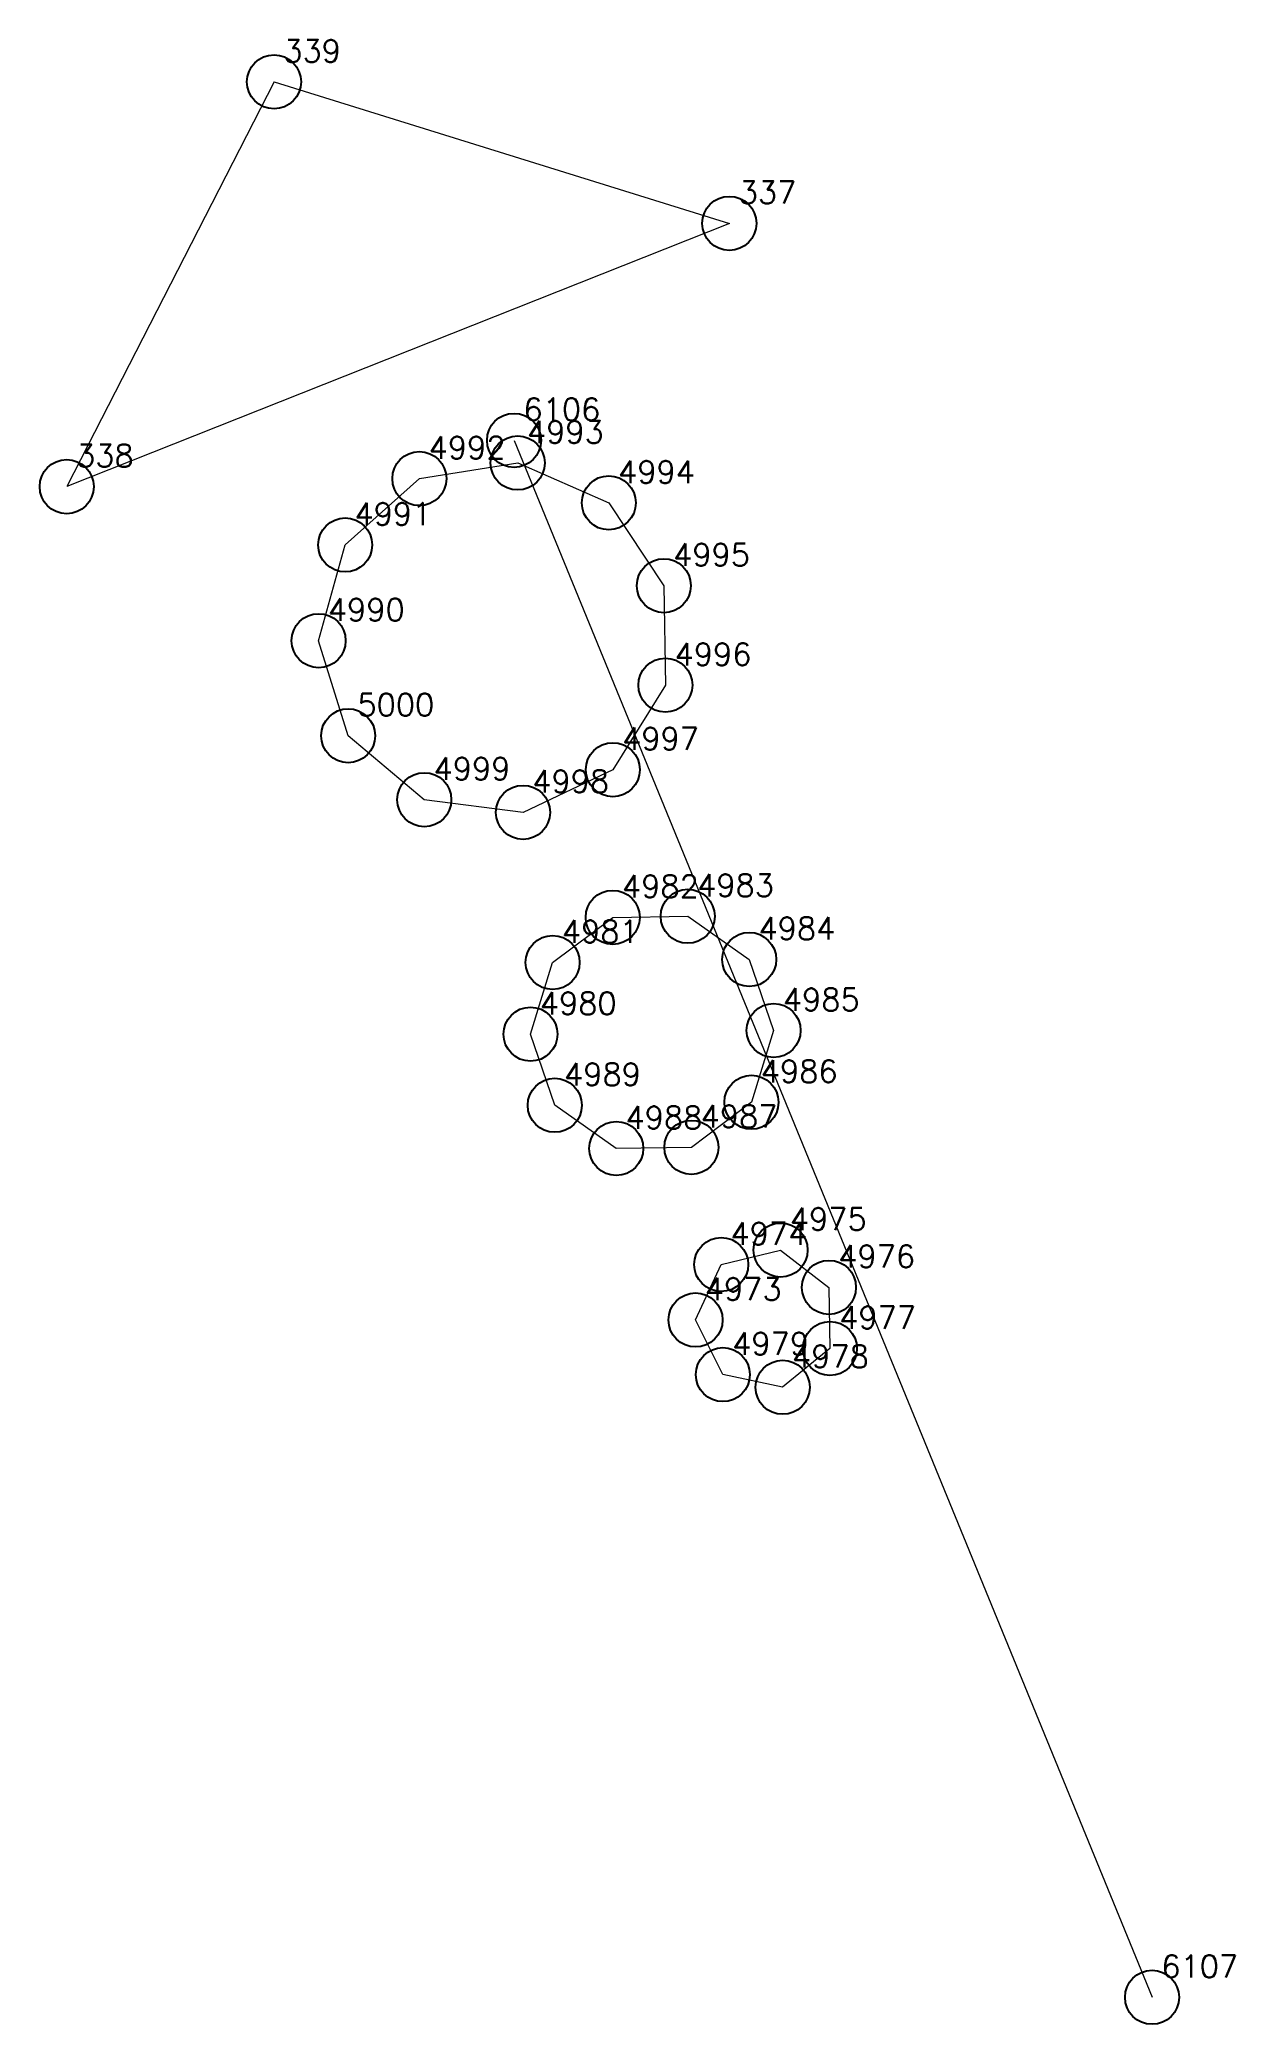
# Model space of a CAD drawing. Extents: x 1391501 to 1398271, y 354915 to 360782.
# Drawn here: x 1394159.34 to 1394175.93, y 359428.81 to 359456.37 of the extents above; entities that cross this region are included whole.
import ezdxf

# ---------------------------------------------------------------- set-up
doc = ezdxf.new("R2010")
doc.units = 0
doc.header["$PDMODE"] = 33
doc.header["$PDSIZE"] = 0.75
doc.layers.add('12 - ценные элементы визуального восприятия территории', color=7, linetype='Continuous')
doc.styles.get("Standard").update_dxf_attribs({"font": 'simplex.shx'})

msp = doc.modelspace()

# ---------------------------------------------------------------- texts
at = {"color": 7}
for s, p in [('4993', (1394166.103, 359450.763)), ('4992', (1394164.739, 359450.545)), ('4994', (1394167.368, 359450.208)), ('4991', (1394163.709, 359449.625)), ('4995', (1394168.132, 359449.058)), ('4990', (1394163.34, 359448.294)), ('4996', (1394168.153, 359447.677)), ('5000', (1394163.75, 359446.975)), ('4997', (1394167.424, 359446.504)), ('4999', (1394164.807, 359446.087)), ('4998', (1394166.177, 359445.911)), ('4982', (1394167.422, 359444.453)), ('4983', (1394168.465, 359444.469)), ('4981', (1394166.588, 359443.827)), ('4984', (1394169.317, 359443.869)), ('4980', (1394166.281, 359442.83)), ('4985', (1394169.655, 359442.882)), ('4989', (1394166.618, 359441.844)), ('4986', (1394169.348, 359441.885)), ('4988', (1394167.471, 359441.244)), ('4987', (1394168.514, 359441.26)), ('4974', (1394168.928, 359439.632)), ('4975', (1394169.752, 359439.834)), ('4976', (1394170.424, 359439.315)), ('4973', (1394168.572, 359438.862)), ('4977', (1394170.437, 359438.467)), ('4979', (1394168.952, 359438.104)), ('4978', (1394169.782, 359437.927))]:
    msp.add_text(s, height=0.3111, dxfattribs=at).set_placement(p)
at = {"layer": '12 - ценные элементы визуального восприятия территории', "color": 7}
for s, p in [('339', (1394162.721, 359456.054)), ('337', (1394169.042, 359454.09)), ('6106', (1394166.054, 359451.077)), ('338', (1394159.844, 359450.434)), ('6107', (1394174.908, 359429.457))]:
    msp.add_text(s, height=0.3111, dxfattribs=at).set_placement(p)

# ---------------------------------------------------------------- linework, layer by layer
for p in [(1394165.974, 359450.488), (1394164.61, 359450.271), (1394167.239, 359449.934), (1394163.58, 359449.35), (1394168.003, 359448.784), (1394163.211, 359448.02), (1394168.024, 359447.403), (1394163.621, 359446.7), (1394167.295, 359446.229), (1394164.678, 359445.812), (1394166.048, 359445.636), (1394167.293, 359444.178), (1394168.335, 359444.194), (1394166.459, 359443.552), (1394169.188, 359443.594), (1394169.526, 359442.608), (1394166.152, 359442.556), (1394166.489, 359441.569), (1394169.219, 359441.611), (1394167.342, 359440.969), (1394168.385, 359440.985), (1394169.623, 359439.559), (1394168.799, 359439.358), (1394170.295, 359439.041), (1394168.443, 359438.588), (1394170.308, 359438.192), (1394168.822, 359437.829), (1394169.652, 359437.653)]:
    msp.add_point(p)
at = {"layer": '12 - ценные элементы визуального восприятия территории', "color": 7, "lineweight": 20}
for points in [[(1394162.592, 359455.78), (1394159.715, 359450.159)], [(1394162.592, 359455.78), (1394159.715, 359450.159)], [(1394162.592, 359455.78), (1394168.912, 359453.815)], [(1394162.592, 359455.78), (1394168.912, 359453.815)], [(1394168.912, 359453.815), (1394159.715, 359450.159)], [(1394168.912, 359453.815), (1394159.715, 359450.159)], [(1394165.924, 359450.802), (1394174.779, 359429.183)]]:
    msp.add_lwpolyline(points, dxfattribs=at)
for points in [[(1394163.211, 359448.02), (1394163.58, 359449.35), (1394164.61, 359450.271), (1394165.974, 359450.488), (1394167.239, 359449.934), (1394168.003, 359448.784), (1394168.024, 359447.403), (1394167.295, 359446.229), (1394166.048, 359445.636), (1394164.678, 359445.812), (1394163.621, 359446.7), (1394163.211, 359448.02)], [(1394163.211, 359448.02), (1394163.58, 359449.35), (1394164.61, 359450.271), (1394165.974, 359450.488), (1394167.239, 359449.934), (1394168.003, 359448.784), (1394168.024, 359447.403), (1394167.295, 359446.229), (1394166.048, 359445.636), (1394164.678, 359445.812), (1394163.621, 359446.7), (1394163.211, 359448.02)], [(1394166.152, 359442.556), (1394166.459, 359443.552), (1394167.293, 359444.178), (1394168.335, 359444.194), (1394169.188, 359443.594), (1394169.526, 359442.608), (1394169.219, 359441.611), (1394168.385, 359440.985), (1394167.342, 359440.969), (1394166.489, 359441.569), (1394166.152, 359442.556)], [(1394166.152, 359442.556), (1394166.459, 359443.552), (1394167.293, 359444.178), (1394168.335, 359444.194), (1394169.188, 359443.594), (1394169.526, 359442.608), (1394169.219, 359441.611), (1394168.385, 359440.985), (1394167.342, 359440.969), (1394166.489, 359441.569), (1394166.152, 359442.556)], [(1394168.443, 359438.588), (1394168.799, 359439.358), (1394169.623, 359439.559), (1394170.295, 359439.041), (1394170.308, 359438.192), (1394169.652, 359437.653), (1394168.822, 359437.829), (1394168.443, 359438.588)], [(1394168.443, 359438.588), (1394168.799, 359439.358), (1394169.623, 359439.559), (1394170.295, 359439.041), (1394170.308, 359438.192), (1394169.652, 359437.653), (1394168.822, 359437.829), (1394168.443, 359438.588)]]:
    msp.add_lwpolyline(points, close=True, dxfattribs=at)
at = {"layer": '12 - ценные элементы визуального восприятия территории'}
for p in [(1394162.592, 359455.78), (1394168.912, 359453.815), (1394165.924, 359450.802), (1394159.715, 359450.159), (1394174.779, 359429.183)]:
    msp.add_point(p, dxfattribs=at)

msp.set_redraw_order([(e.dxf.handle, doc.entitydb.next_handle()) for e in msp.query("TEXT MTEXT ATTDEF DIMENSION ARC_DIMENSION")])  # texts and dimensions are drawn at this point

doc.saveas('drawing.dxf')
